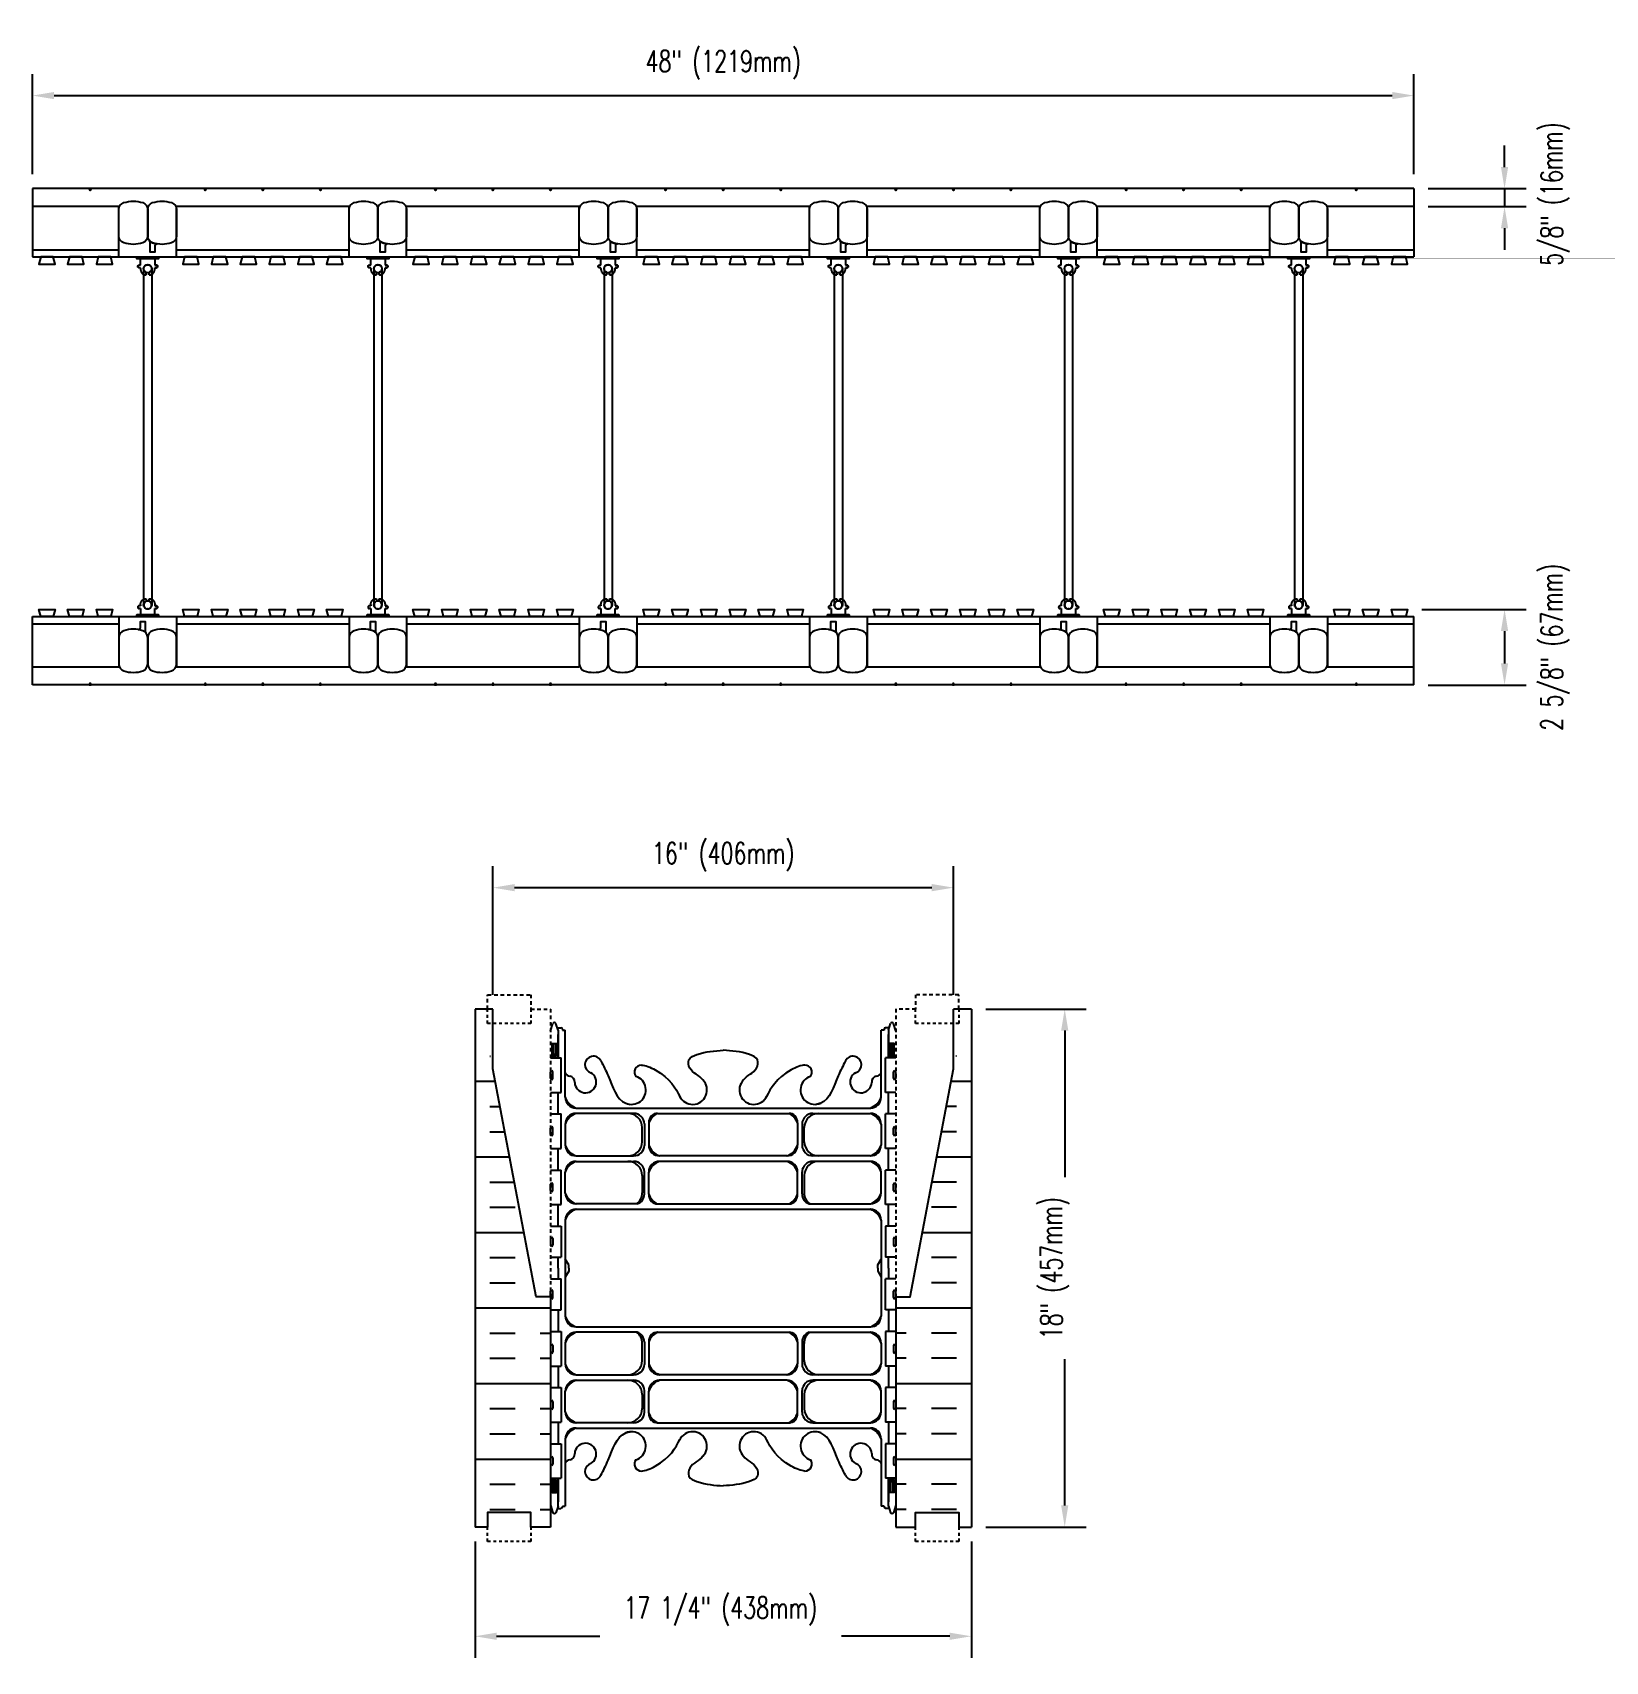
# Model space of a CAD drawing. Header units: inches. Extents: x 429.2 to 483.8, y 216 to 272.6.
import ezdxf

# ---------------------------------------------------------------- set-up
doc = ezdxf.new("R2010")
doc.units = ezdxf.units.IN
doc.header["$MEASUREMENT"] = 0
doc.linetypes.add('DASHED2', pattern=[0.375, 0.25, -0.125])
doc.linetypes.add('HIDDEN2', pattern=[0.1875, 0.125, -0.0625])
for name, color, linetype in [('HATCH', 12, 'Continuous'), ('Hidden2', 12, 'HIDDEN2'), ('line25', 2, 'Continuous'), ('LINE50', 5, 'Continuous'), ('LINE9', 9, 'Continuous'), ('TEXT', 4, 'Continuous'), ('Web_Edge', 9, 'Continuous')]:
    doc.layers.add(name, color=color, linetype=linetype)
doc.styles.add('DIM', font='romans.shx', dxfattribs={"width": 0.7})
doc.dimstyles.new('ext_8', dxfattribs={"dimscale": 8, "dimtxt": 0.09375, "dimasz": 0.09375, "dimexe": 0.09375, "dimexo": 0.0625, "dimgap": 0.0625, "dimtad": 1, "dimdec": 3, "dimzin": 3, "dimdsep": 46, "dimlunit": 4, "dimtxsty": 'DIM', "dimcen": 0.09, "dimdle": 0.09375, "dimclrt": 4, "dimadec": 0, "dimazin": 0, "dimtfac": 1, "dimtdec": 3, "dimtmove": 2, "dimatfit": 3, "dimfxl": 0, "dimfrac": 2, "dimtolj": 1, "dimtzin": 0, "dimarcsym": 0})

msp = doc.modelspace()

# ---------------------------------------------------------------- blocks, each defined once
blk = doc.blocks.new('*D29')
at = {"layer": 'Defpoints', "color": 0}
for p in [(477.156, 270.435), (429.156, 267.203), (477.156, 267.203)]:
    blk.add_point(p, dxfattribs=at)
at = {"layer": 'TEXT', "color": 0, "lineweight": -2}
for p, q in [((429.156, 267.703), (429.156, 271.185)), ((477.156, 267.703), (477.156, 271.185)), ((429.906, 270.435), (476.406, 270.435))]:
    blk.add_line(p, q, dxfattribs=at)
at = {"layer": 'TEXT', "color": 0}
for points in [[(429.906, 270.56), (429.906, 270.31), (429.156, 270.435)], [(476.406, 270.56), (476.406, 270.31), (477.156, 270.435)]]:
    blk.add_solid(points, dxfattribs=at)
at = {"layer": 'TEXT', "color": 4, "insert": (453.156, 271.506), "char_height": 0.75, "attachment_point": 5, "style": 'DIM'}
blk.add_mtext('\\A1;48" (1219mm)', dxfattribs=at)
blk = doc.blocks.new('*D30')
at = {"layer": 'Defpoints', "color": 0}
for p in [(477.156, 267.203), (477.156, 266.578), (480.309, 266.578)]:
    blk.add_point(p, dxfattribs=at)
at = {"layer": 'TEXT', "color": 0, "lineweight": -2}
for p, q in [((480.309, 267.953), (480.309, 268.703)), ((477.656, 267.203), (481.059, 267.203)), ((480.309, 267.203), (480.309, 266.578)), ((477.656, 266.578), (481.059, 266.578)), ((480.309, 265.828), (480.309, 265.078))]:
    blk.add_line(p, q, dxfattribs=at)
at = {"layer": 'TEXT', "color": 0}
for points in [[(480.184, 267.953), (480.434, 267.953), (480.309, 267.203)], [(480.184, 265.828), (480.434, 265.828), (480.309, 266.578)]]:
    blk.add_solid(points, dxfattribs=at)
at = {"layer": 'TEXT', "color": 4, "insert": (482.07, 267.016), "char_height": 0.75, "attachment_point": 5, "rotation": 90, "style": 'DIM'}
blk.add_mtext('\\A1;5/8" (16mm)', dxfattribs=at)
blk = doc.blocks.new('*D31')
at = {"layer": 'Defpoints', "color": 0}
for p in [(476.937, 252.578), (477.156, 249.953), (480.309, 249.953)]:
    blk.add_point(p, dxfattribs=at)
at = {"layer": 'TEXT', "color": 0, "lineweight": -2}
for p, q in [((477.437, 252.578), (481.059, 252.578)), ((480.309, 251.828), (480.309, 250.703)), ((477.656, 249.953), (481.059, 249.953))]:
    blk.add_line(p, q, dxfattribs=at)
at = {"layer": 'TEXT', "color": 0}
for points in [[(480.184, 251.828), (480.434, 251.828), (480.309, 252.578)], [(480.184, 250.703), (480.434, 250.703), (480.309, 249.953)]]:
    blk.add_solid(points, dxfattribs=at)
at = {"layer": 'TEXT', "color": 4, "insert": (482.07, 251.266), "char_height": 0.75, "attachment_point": 5, "rotation": 90, "style": 'DIM'}
blk.add_mtext('\\A1;2 5/8" (67mm)', dxfattribs=at)
blk = doc.blocks.new('*D32')
at = {"layer": 'Defpoints', "color": 0}
for p in [(461.781, 238.692), (461.781, 220.692), (465.024, 220.692)]:
    blk.add_point(p, dxfattribs=at)
at = {"layer": 'TEXT', "color": 0, "lineweight": -2}
for p, q in [((462.281, 238.692), (465.774, 238.692)), ((465.024, 237.942), (465.024, 232.854)), ((465.024, 221.442), (465.024, 226.529)), ((462.281, 220.692), (465.774, 220.692))]:
    blk.add_line(p, q, dxfattribs=at)
at = {"layer": 'TEXT', "color": 0}
for points in [[(464.899, 237.942), (465.149, 237.942), (465.024, 238.692)], [(464.899, 221.442), (465.149, 221.442), (465.024, 220.692)]]:
    blk.add_solid(points, dxfattribs=at)
at = {"layer": 'TEXT', "color": 4, "insert": (464.684, 229.692), "char_height": 0.75, "attachment_point": 5, "rotation": 90, "style": 'DIM'}
blk.add_mtext('\\A1;18" (457mm)', dxfattribs=at)
blk = doc.blocks.new('*D33')
at = {"layer": 'Defpoints', "color": 0}
for p in [(461.156, 242.911), (445.156, 238.692), (461.156, 238.692)]:
    blk.add_point(p, dxfattribs=at)
at = {"layer": 'TEXT', "color": 0, "lineweight": -2}
for p, q in [((445.156, 239.192), (445.156, 243.661)), ((461.156, 239.192), (461.156, 243.661)), ((445.906, 242.911), (460.406, 242.911))]:
    blk.add_line(p, q, dxfattribs=at)
at = {"layer": 'TEXT', "color": 0}
for points in [[(445.906, 243.036), (445.906, 242.786), (445.156, 242.911)], [(460.406, 243.036), (460.406, 242.786), (461.156, 242.911)]]:
    blk.add_solid(points, dxfattribs=at)
at = {"layer": 'TEXT', "color": 4, "insert": (453.156, 243.983), "char_height": 0.75, "attachment_point": 5, "style": 'DIM'}
blk.add_mtext('\\A1;16" (406mm)', dxfattribs=at)
blk = doc.blocks.new('*D34')
at = {"layer": 'Defpoints', "color": 0}
for p in [(444.531, 220.692), (461.781, 220.692), (461.781, 216.896)]:
    blk.add_point(p, dxfattribs=at)
at = {"layer": 'TEXT', "color": 0, "lineweight": -2}
for p, q in [((444.531, 220.192), (444.531, 216.146)), ((461.781, 220.192), (461.781, 216.146)), ((445.281, 216.896), (448.865, 216.896)), ((461.031, 216.896), (457.265, 216.896))]:
    blk.add_line(p, q, dxfattribs=at)
at = {"layer": 'TEXT', "color": 0}
for points in [[(445.281, 217.021), (445.281, 216.771), (444.531, 216.896)], [(461.031, 217.021), (461.031, 216.771), (461.781, 216.896)]]:
    blk.add_solid(points, dxfattribs=at)
at = {"layer": 'TEXT', "color": 4, "insert": (453.065, 217.767), "char_height": 0.75, "attachment_point": 5, "style": 'DIM'}
blk.add_mtext('\\A1;17 1/4" (438mm)', dxfattribs=at)
blk = doc.blocks.new('WEB_12_CENTRE_TOP')
for p, q in [((11.688, 0.141), (0, 0.141)), ((11.688, -0.141), (0, -0.141))]:
    blk.add_line(p, q)
for centre in [(0, 0), (11.688, 0)]:
    blk.add_circle(centre, 0.141)
blk = doc.blocks.new('Connector')
blk.add_point((0.271, 0))
at = {"layer": 'LINE9'}
for p, q in [((0, 0.375), (0, -0.375)), ((0.062, -0.375), (0.062, 0.375)), ((0.281, 0.25), (0.062, 0.25))]:
    blk.add_line(p, q, dxfattribs=at)
for points, weights in [([(0.007, 0.375), (0.004, 0.375), (0, 0.375)], [1, 0.972587069138, 0.950305488115]), ([(0.327, 0.343), (0.308, 0.343), (0.281, 0.317), (0.281, 0.297)], [1, 0.85355339, 0.85355339, 1]), ([(0.328, 0.343), (0.327, 0.343), (0.327, 0.343)], [1, 0.70710678, 1]), ([(0.375, 0.297), (0.375, 0.317), (0.348, 0.343), (0.329, 0.343)], [1, 0.85355339, 0.85355339, 1]), ([(0.406, 0.25), (0.546, 0.25), (0.619, 0.131)], [0.958404415409, 0.794674173519, 0.864651571113]), ([(0.619, 0.052), (0.612, 0.049), (0.604, 0.049)], [0.83615024178, 0.892081430621, 1]), ([(0, -0.375), (0.004, -0.375), (0.007, -0.375)], [0.950305488115, 0.972587069138, 1]), ([(0.281, -0.297), (0.281, -0.317), (0.308, -0.343), (0.327, -0.343)], [1, 0.85355339, 0.85355339, 1]), ([(0.327, -0.343), (0.281, -0.343), (0.281, -0.297)], [1, 0.70710678, 1]), ([(0.329, -0.343), (0.348, -0.343), (0.375, -0.317), (0.375, -0.297)], [1, 0.85355339, 0.85355339, 1]), ([(0.375, -0.297), (0.375, -0.343), (0.329, -0.343)], [1, 0.70710678, 1]), ([(0.619, -0.131), (0.546, -0.25), (0.406, -0.25)], [0.864651574428, 0.794674169686, 0.958404415195]), ([(0.604, -0.049), (0.612, -0.049), (0.619, -0.052)], [1, 0.89208144177, 0.836150253337])]:
    blk.add_rational_spline(points, weights, degree=2, dxfattribs=at)
for points, degree in [([(0, 0.375), (0.002, 0.375), (0.005, 0.375), (0.007, 0.375)], 3), ([(0.007, 0.375), (0.021, 0.375), (0.051, 0.375), (0.062, 0.375), (0.062, 0.375)], 3), ([(0.281, 0.25), (0.281, 0.297)], 1), ([(0.327, 0.343), (0.327, 0.343), (0.328, 0.343), (0.328, 0.343)], 3), ([(0.328, 0.343), (0.329, 0.343), (0.329, 0.343), (0.329, 0.343)], 3), ([(0.375, 0.25), (0.375, 0.297)], 1), ([(0.406, 0.25), (0.375, 0.25)], 1), ([(0.406, 0.25), (0.406, 0.25)], 1), ([(0.406, 0.25), (0.406, 0.25)], 1), ([(0.406, 0.25), (0.406, 0.25)], 1), ([(0.406, 0.25), (0.406, 0.25)], 1), ([(0.406, 0.25), (0.406, 0.25)], 1), ([(0.406, 0.25), (0.406, 0.25)], 1), ([(0.406, 0.25), (0.406, 0.25)], 1), ([(0.406, 0.25), (0.406, 0.25)], 1), ([(0.406, 0.25), (0.406, 0.25)], 1), ([(0.406, 0.25), (0.406, 0.25)], 1), ([(0.406, 0.25), (0.406, 0.25)], 1), ([(0.406, 0.25), (0.406, 0.25)], 1), ([(0.406, 0.25), (0.406, 0.25)], 1), ([(0.406, 0.25), (0.406, 0.25)], 1), ([(0.406, 0.25), (0.406, 0.25)], 1), ([(0.406, 0.25), (0.406, 0.25)], 1), ([(0.406, 0.25), (0.406, 0.25)], 1), ([(0.406, 0.25), (0.406, 0.25)], 1), ([(0.406, 0.25), (0.406, 0.25)], 1), ([(0.406, 0.25), (0.406, 0.25)], 1), ([(0.406, 0.25), (0.406, 0.25)], 1), ([(0.406, 0.25), (0.406, 0.25)], 1), ([(0.406, 0.25), (0.406, 0.25)], 1), ([(0.406, 0.25), (0.406, 0.25)], 1), ([(0.604, 0.049), (0.532, 0.049)], 1), ([(0.532, 0.049), (0.532, 0.049)], 1), ([(0.532, 0.049), (0.532, 0.049)], 1), ([(0.532, 0.049), (0.532, 0.049)], 1), ([(0.532, 0.049), (0.532, 0.049)], 1), ([(0.532, 0.049), (0.532, 0.049)], 1), ([(0.532, 0.049), (0.532, 0.049)], 1), ([(0.532, 0.049), (0.532, 0.049)], 1), ([(0.532, 0.049), (0.532, 0.049)], 1), ([(0.532, 0.049), (0.532, 0.049)], 1), ([(0.532, 0.049), (0.532, 0.049)], 1), ([(0.604, 0.049), (0.609, 0.049), (0.614, 0.05), (0.619, 0.052)], 3), ([(0.604, 0.049), (0.604, 0.049)], 1), ([(0.604, 0.049), (0.604, 0.049)], 1), ([(0.604, 0.049), (0.604, 0.049)], 1), ([(0.604, 0.049), (0.604, 0.049)], 1), ([(0.619, 0.131), (0.619, 0.052)], 1), ([(0.619, 0.131), (0.619, 0.131)], 1), ([(0.619, 0.131), (0.619, 0.131)], 1), ([(0.619, 0.131), (0.619, 0.131)], 1), ([(0.619, 0.131), (0.619, 0.131)], 1), ([(0.007, -0.375), (0.005, -0.375), (0.002, -0.375), (0, -0.375)], 3), ([(0.062, -0.375), (0.062, -0.375), (0.051, -0.375), (0.021, -0.375), (0.007, -0.375)], 3), ([(0.062, -0.25), (0.281, -0.25)], 1), ([(0.281, -0.297), (0.281, -0.25)], 1), ([(0.281, -0.25), (0.281, -0.297)], 1), ([(0.328, -0.343), (0.328, -0.343), (0.327, -0.343), (0.327, -0.343)], 3), ([(0.329, -0.343), (0.329, -0.343), (0.329, -0.343), (0.328, -0.343)], 3), ([(0.375, -0.25), (0.375, -0.297)], 1), ([(0.375, -0.297), (0.375, -0.25)], 1), ([(0.406, -0.25), (0.375, -0.25)], 1), ([(0.406, -0.25), (0.406, -0.25)], 1), ([(0.406, -0.25), (0.406, -0.25)], 1), ([(0.406, -0.25), (0.406, -0.25)], 1), ([(0.406, -0.25), (0.406, -0.25)], 1), ([(0.406, -0.25), (0.406, -0.25)], 1), ([(0.406, -0.25), (0.406, -0.25)], 1), ([(0.406, -0.25), (0.406, -0.25)], 1), ([(0.406, -0.25), (0.406, -0.25)], 1), ([(0.406, -0.25), (0.406, -0.25)], 1), ([(0.406, -0.25), (0.406, -0.25)], 1), ([(0.406, -0.25), (0.406, -0.25)], 1), ([(0.532, -0.049), (0.604, -0.049)], 1), ([(0.604, -0.049), (0.58, -0.049), (0.556, -0.049), (0.532, -0.049)], 3), ([(0.532, -0.049), (0.532, -0.049)], 1), ([(0.532, -0.049), (0.532, -0.049)], 1), ([(0.532, -0.049), (0.532, -0.049)], 1), ([(0.532, -0.049), (0.532, -0.049)], 1), ([(0.619, -0.052), (0.614, -0.05), (0.609, -0.049), (0.604, -0.049)], 3), ([(0.604, -0.049), (0.604, -0.049)], 1), ([(0.604, -0.049), (0.604, -0.049)], 1), ([(0.604, -0.049), (0.604, -0.049)], 1), ([(0.604, -0.049), (0.604, -0.049)], 1), ([(0.604, -0.049), (0.604, -0.049)], 1), ([(0.604, -0.049), (0.604, -0.049)], 1), ([(0.604, -0.049), (0.604, -0.049)], 1), ([(0.604, -0.049), (0.604, -0.049)], 1), ([(0.619, -0.052), (0.619, -0.131)], 1), ([(0.619, -0.131), (0.619, -0.131)], 1), ([(0.619, -0.131), (0.619, -0.131)], 1), ([(0.619, -0.131), (0.619, -0.131)], 1), ([(0.619, -0.131), (0.619, -0.131)], 1)]:
    blk.add_open_spline(points, degree=degree, dxfattribs=at)
for points, weights, knots in [([(0.062, 0.375), (0.062, 0.375), (0.046, 0.375), (0.03, 0.375), (0.007, 0.375)], [0.868718858569, 0.861102746415, 1, 0.861102734288, 0.868718859898], [0, 0, 0, 0.5, 0.5, 1, 1, 1]), ([(0.532, 0.049), (0.472, 0.203), (0.333, 0.113), (0.157, 0), (0.333, -0.113), (0.472, -0.203), (0.532, -0.049)], [0.899508922286, 0.599718215298, 1, 0.54226024, 1, 0.599718224335, 0.899508908749], [0, 0, 0, 0.318112, 0.318112, 0.681888, 0.681888, 1, 1, 1]), ([(0.007, -0.375), (0.03, -0.375), (0.046, -0.375), (0.062, -0.375), (0.062, -0.375)], [0.868718859319, 0.861102739573, 1, 0.861102742958, 0.868718858948], [0, 0, 0, 0.5, 0.5, 1, 1, 1])]:
    blk.add_rational_spline(points, weights, degree=2, knots=knots, dxfattribs=at)

# ---------------------------------------------------------------- dimensions: what is measured, and where the dimension line sits
at = {"layer": 'TEXT'}
for base, p1, p2, text, picture, middle in [((477.156, 270.435), (429.156, 267.2035), (477.156, 267.2035), '48" (1219mm)', '*D29', (453.156, 271.5065)), ((461.156, 242.9115), (445.156, 238.6919), (461.156, 238.6919), '16" (406mm)', '*D33', (453.156, 243.9829))]:
    dim = msp.add_linear_dim(base=base, p1=p1, p2=p2, text=text, dimstyle='ext_8', dxfattribs=at)
    dim.commit()
    dim.dimension.update_dxf_attribs({"geometry": picture, "text_midpoint": middle})
for base, p1, p2, text, picture, middle in [((480.3089, 266.5785), (477.156, 267.2035), (477.156, 266.5785), '5/8" (16mm)', '*D30', (482.0697, 267.016)), ((480.3089, 249.9535), (476.9372, 252.5785), (477.156, 249.9535), '2 5/8" (67mm)', '*D31', (482.0697, 251.266)), ((465.0242, 220.6919), (461.781, 238.6919), (461.781, 220.6919), '18" (457mm)', '*D32', (464.6844, 229.6919))]:
    dim = msp.add_linear_dim(base=base, p1=p1, p2=p2, angle=90, text=text, dimstyle='ext_8', dxfattribs=at)
    dim.commit()
    dim.dimension.update_dxf_attribs({"geometry": picture, "text_midpoint": middle, "dimtype": 160})
dim = msp.add_linear_dim(base=(461.781, 216.8963), p1=(444.531, 220.6919), p2=(461.781, 220.6919), text='17 1/4" (438mm)', dimstyle='ext_8', dxfattribs=at)
dim.commit()
dim.dimension.update_dxf_attribs({"geometry": '*D34', "text_midpoint": (453.0651, 217.7669), "dimtype": 160})

# ---------------------------------------------------------------- hatches: boundary and pattern name
at = {"layer": 'HATCH'}
h = msp.add_hatch(dxfattribs=at)
h.set_pattern_fill('INSUL', color=256, scale=7, style=0)
h.set_pattern_definition([(0, (-2482.701, -231.0708), (0, 2.625), []), (0, (-2482.701, -230.1958), (0, 2.625), [0.875, -0.875]), (0, (-2482.701, -229.3208), (0, 2.625), [0.875, -0.875])])
edge = h.paths.add_edge_path()
edge.add_line((447.156, 228.6919), (446.656, 228.6919))
edge.add_line((446.656, 228.6919), (444.906, 237.9419))
edge.add_line((444.906, 237.9419), (444.906, 238.6919))
edge.add_line((444.906, 238.6919), (444.531, 238.6919))
edge.add_line((444.531, 238.6919), (444.531, 220.6919))
edge.add_line((444.531, 220.6919), (444.9685, 220.6919))
edge.add_line((444.9685, 220.6919), (444.9685, 221.1919))
edge.add_line((444.9685, 221.1919), (446.4685, 221.1919))
edge.add_line((446.4685, 221.1919), (446.4685, 220.6919))
edge.add_line((446.4685, 220.6919), (446.906, 220.6919))
edge.add_line((447.156, 228.6919), (447.156, 220.6919))
h = msp.add_hatch(dxfattribs=at)
h.set_pattern_fill('INSUL', color=256, scale=7, style=0)
h.set_pattern_definition([(180, (3389.013, -231.0708), (0, 2.625), []), (180, (3389.013, -230.1958), (0, 2.625), [0.875, -0.875]), (180, (3389.013, -229.3208), (0, 2.625), [0.875, -0.875])])
edge = h.paths.add_edge_path()
edge.add_line((459.156, 228.6919), (459.656, 228.6919))
edge.add_line((459.656, 228.6919), (461.406, 237.9419))
edge.add_line((461.406, 237.9419), (461.406, 238.6919))
edge.add_line((461.406, 238.6919), (461.781, 238.6919))
edge.add_line((461.781, 238.6919), (461.781, 220.6919))
edge.add_line((461.781, 220.6919), (461.3435, 220.6919))
edge.add_line((461.3435, 220.6919), (461.3435, 221.1919))
edge.add_line((461.3435, 221.1919), (459.8435, 221.1919))
edge.add_line((459.8435, 221.1919), (459.8435, 220.6919))
edge.add_line((459.8435, 220.6919), (459.406, 220.6919))
edge.add_line((459.156, 228.6919), (459.156, 220.6919))

# ---------------------------------------------------------------- linework, layer by layer
at = {"layer": 'Hidden2'}
for points in [[(444.906, 238.6919), (444.9685, 238.6919), (444.9685, 239.1919), (446.4685, 239.1919), (446.4685, 238.6919), (447.156, 238.6919), (447.156, 228.6919)], [(461.406, 238.6919), (461.3435, 238.6919), (461.3435, 239.1919), (459.8435, 239.1919), (459.8435, 238.6919), (459.156, 238.6919), (459.156, 228.6919)]]:
    msp.add_lwpolyline(points, dxfattribs=at)
at = {"layer": 'line25'}
for p, q in [((432.156, 266.5785), (429.156, 266.5785)), ((440.156, 266.5785), (434.156, 266.5785)), ((448.1559, 266.5785), (442.156, 266.5785)), ((456.156, 266.5785), (450.1559, 266.5785)), ((464.156, 266.5785), (458.156, 266.5785)), ((472.156, 266.5785), (466.156, 266.5785)), ((477.156, 266.5785), (474.156, 266.5785)), ((429.156, 264.8285), (477.156, 264.8285)), ((429.156, 252.3285), (477.156, 252.3285)), ((432.156, 250.5785), (429.156, 250.5785)), ((440.156, 250.5785), (434.156, 250.5785)), ((448.1559, 250.5785), (442.156, 250.5785)), ((456.156, 250.5785), (450.1559, 250.5785)), ((464.156, 250.5785), (458.156, 250.5785)), ((472.156, 250.5785), (466.156, 250.5785)), ((477.156, 250.5785), (474.156, 250.5785)), ((447.156, 236.9969), (447.521, 236.9969)), ((447.521, 235.7969), (447.521, 236.9969)), ((459.156, 236.9969), (458.7911, 236.9969)), ((458.7911, 235.7969), (458.7911, 236.9969)), ((447.156, 236.2869), (447.156, 236.5069)), ((447.156, 236.4519), (447.156, 236.4519)), ((447.156, 236.3419), (447.156, 236.3419)), ((447.196, 236.5469), (447.196, 236.5469)), ((447.196, 236.2469), (447.196, 236.2469)), ((447.236, 236.2869), (447.236, 236.5069)), ((459.076, 236.2869), (459.076, 236.5069)), ((459.116, 236.5469), (459.116, 236.5469)), ((459.116, 236.2469), (459.116, 236.2469)), ((459.156, 236.2869), (459.156, 236.5069)), ((459.156, 236.4519), (459.156, 236.4519)), ((459.156, 236.3419), (459.156, 236.3419)), ((447.156, 235.7969), (447.521, 235.7969)), ((459.156, 235.7969), (458.7911, 235.7969)), ((447.156, 235.0469), (447.521, 235.0469)), ((447.521, 233.8469), (447.521, 235.0469)), ((459.156, 235.0469), (458.7911, 235.0469)), ((458.7911, 233.8469), (458.7911, 235.0469)), ((447.156, 234.3369), (447.156, 234.5569)), ((447.156, 234.5019), (447.156, 234.5019)), ((447.156, 234.3919), (447.156, 234.3919)), ((447.196, 234.5969), (447.196, 234.5969)), ((447.236, 234.3369), (447.236, 234.5569)), ((459.076, 234.3369), (459.076, 234.5569)), ((459.116, 234.5969), (459.116, 234.5969)), ((459.156, 234.3369), (459.156, 234.5569)), ((459.156, 234.5019), (459.156, 234.5019)), ((459.156, 234.3919), (459.156, 234.3919)), ((447.156, 233.8469), (447.521, 233.8469)), ((447.196, 234.2969), (447.196, 234.2969)), ((459.156, 233.8469), (458.7911, 233.8469)), ((459.116, 234.2969), (459.116, 234.2969)), ((447.156, 233.0969), (447.521, 233.0969)), ((447.196, 232.6469), (447.196, 232.6469)), ((447.521, 231.8969), (447.521, 233.0969)), ((459.156, 233.0969), (458.7911, 233.0969)), ((458.7911, 231.8969), (458.7911, 233.0969)), ((459.116, 232.6469), (459.116, 232.6469)), ((447.156, 232.3869), (447.156, 232.6069)), ((447.156, 232.5519), (447.156, 232.5519)), ((447.156, 232.4419), (447.156, 232.4419)), ((447.196, 232.3469), (447.196, 232.3469)), ((447.236, 232.3869), (447.236, 232.6069)), ((459.076, 232.3869), (459.076, 232.6069)), ((459.116, 232.3469), (459.116, 232.3469)), ((459.156, 232.3869), (459.156, 232.6069)), ((459.156, 232.5519), (459.156, 232.5519)), ((459.156, 232.4419), (459.156, 232.4419)), ((447.156, 231.8969), (447.521, 231.8969)), ((459.156, 231.8969), (458.7911, 231.8969)), ((447.156, 231.1469), (447.521, 231.1469)), ((447.521, 231.1469), (447.521, 230.0669)), ((459.156, 231.1469), (458.7911, 231.1469)), ((458.7911, 231.1469), (458.7911, 230.0669)), ((447.156, 230.7169), (447.156, 230.4969)), ((447.156, 230.6619), (447.156, 230.6619)), ((447.156, 230.5519), (447.156, 230.5519)), ((447.196, 230.7569), (447.196, 230.7569)), ((447.196, 230.4569), (447.196, 230.4569)), ((447.236, 230.7169), (447.236, 230.4969)), ((459.076, 230.7169), (459.076, 230.4969)), ((459.116, 230.7569), (459.116, 230.7569)), ((459.116, 230.4569), (459.116, 230.4569)), ((459.156, 230.7169), (459.156, 230.4969)), ((459.156, 230.6619), (459.156, 230.6619)), ((459.156, 230.5519), (459.156, 230.5519)), ((447.156, 230.0669), (447.521, 230.0669)), ((459.156, 230.0669), (458.7911, 230.0669)), ((447.156, 229.3169), (447.521, 229.3169)), ((447.521, 228.2369), (447.521, 229.3169)), ((459.156, 229.3169), (458.7911, 229.3169)), ((458.7911, 228.2369), (458.7911, 229.3169)), ((447.156, 228.6669), (447.156, 228.8869)), ((447.156, 228.8319), (447.156, 228.8319)), ((447.156, 228.7219), (447.156, 228.7219)), ((447.156, 228.6919), (447.156, 220.6919)), ((447.196, 228.9269), (447.196, 228.9269)), ((447.236, 228.6669), (447.236, 228.8869)), ((459.076, 228.6669), (459.076, 228.8869)), ((459.116, 228.9269), (459.116, 228.9269)), ((459.156, 228.6669), (459.156, 228.8869)), ((459.156, 228.8319), (459.156, 228.8319)), ((459.156, 228.7219), (459.156, 228.7219)), ((459.156, 228.6919), (459.156, 220.6919)), ((447.156, 228.2369), (447.521, 228.2369)), ((447.196, 228.6269), (447.196, 228.6269)), ((459.156, 228.2369), (458.7911, 228.2369)), ((459.116, 228.6269), (459.116, 228.6269)), ((447.156, 227.4869), (447.521, 227.4869)), ((447.156, 226.9969), (447.156, 226.7769)), ((447.196, 227.0369), (447.196, 227.0369)), ((447.236, 226.9969), (447.236, 226.7769)), ((447.521, 227.4869), (447.521, 226.2869)), ((459.156, 227.4869), (458.7911, 227.4869)), ((458.7911, 227.4869), (458.7911, 226.2869)), ((459.076, 226.9969), (459.076, 226.7769)), ((459.116, 227.0369), (459.116, 227.0369)), ((459.156, 226.9969), (459.156, 226.7769)), ((447.156, 226.9419), (447.156, 226.9419)), ((447.156, 226.8319), (447.156, 226.8319)), ((447.196, 226.7369), (447.196, 226.7369)), ((459.116, 226.7369), (459.116, 226.7369)), ((459.156, 226.9419), (459.156, 226.9419)), ((459.156, 226.8319), (459.156, 226.8319)), ((447.156, 226.2869), (447.521, 226.2869)), ((459.156, 226.2869), (458.7911, 226.2869)), ((447.156, 225.5369), (447.521, 225.5369)), ((447.521, 225.5369), (447.521, 224.3369)), ((459.156, 225.5369), (458.7911, 225.5369)), ((458.7911, 225.5369), (458.7911, 224.3369)), ((447.156, 225.0469), (447.156, 224.8269)), ((447.156, 224.9919), (447.156, 224.9919)), ((447.156, 224.8819), (447.156, 224.8819)), ((447.196, 224.7869), (447.196, 224.7869)), ((447.236, 225.0469), (447.236, 224.8269)), ((459.076, 225.0469), (459.076, 224.8269)), ((459.116, 224.7869), (459.116, 224.7869)), ((459.156, 225.0469), (459.156, 224.8269)), ((459.156, 224.9919), (459.156, 224.9919)), ((459.156, 224.8819), (459.156, 224.8819)), ((447.156, 224.3369), (447.521, 224.3369)), ((459.156, 224.3369), (458.7911, 224.3369)), ((447.156, 223.5869), (447.521, 223.5869)), ((447.521, 223.5869), (447.521, 222.3869)), ((459.156, 223.5869), (458.7911, 223.5869)), ((458.7911, 223.5869), (458.7911, 222.3869)), ((447.156, 223.0969), (447.156, 222.8769)), ((447.156, 223.0419), (447.156, 223.0419)), ((447.196, 223.1369), (447.196, 223.1369)), ((447.236, 223.0969), (447.236, 222.8769)), ((459.076, 223.0969), (459.076, 222.8769)), ((459.116, 223.1369), (459.116, 223.1369)), ((459.156, 223.0969), (459.156, 222.8769)), ((459.156, 223.0419), (459.156, 223.0419)), ((447.156, 222.9319), (447.156, 222.9319)), ((447.196, 222.8369), (447.196, 222.8369)), ((459.116, 222.8369), (459.116, 222.8369)), ((459.156, 222.9319), (459.156, 222.9319)), ((447.156, 222.3869), (447.521, 222.3869)), ((459.156, 222.3869), (458.7911, 222.3869))]:
    msp.add_line(p, q, dxfattribs=at)
for points in [[(429.4372, 264.8285), (429.3748, 264.5785), (429.9372, 264.5785), (429.8748, 264.8285)], [(430.4372, 264.8285), (430.3748, 264.5785), (430.9372, 264.5785), (430.8748, 264.8285)], [(431.4372, 264.8285), (431.3748, 264.5785), (431.9372, 264.5785), (431.8748, 264.8285)], [(434.4372, 264.8285), (434.3748, 264.5785), (434.9372, 264.5785), (434.8748, 264.8285)], [(435.4372, 264.8285), (435.3748, 264.5785), (435.9372, 264.5785), (435.8748, 264.8285)], [(436.4372, 264.8285), (436.3748, 264.5785), (436.9372, 264.5785), (436.8748, 264.8285)], [(437.4372, 264.8285), (437.3748, 264.5785), (437.9372, 264.5785), (437.8748, 264.8285)], [(438.4372, 264.8285), (438.3748, 264.5785), (438.9372, 264.5785), (438.8748, 264.8285)], [(439.4372, 264.8285), (439.3748, 264.5785), (439.9372, 264.5785), (439.8748, 264.8285)], [(442.4372, 264.8285), (442.3748, 264.5785), (442.9372, 264.5785), (442.8748, 264.8285)], [(443.4372, 264.8285), (443.3748, 264.5785), (443.9372, 264.5785), (443.8748, 264.8285)], [(444.4372, 264.8285), (444.3748, 264.5785), (444.9372, 264.5785), (444.8748, 264.8285)], [(445.4372, 264.8285), (445.3748, 264.5785), (445.9372, 264.5785), (445.8748, 264.8285)], [(446.4372, 264.8285), (446.3748, 264.5785), (446.9372, 264.5785), (446.8748, 264.8285)], [(447.4372, 264.8285), (447.3748, 264.5785), (447.9372, 264.5785), (447.8748, 264.8285)], [(450.4372, 264.8285), (450.3748, 264.5785), (450.9372, 264.5785), (450.8748, 264.8285)], [(451.4372, 264.8285), (451.3748, 264.5785), (451.9372, 264.5785), (451.8748, 264.8285)], [(452.4372, 264.8285), (452.3748, 264.5785), (452.9372, 264.5785), (452.8748, 264.8285)], [(453.4372, 264.8285), (453.3748, 264.5785), (453.9372, 264.5785), (453.8748, 264.8285)], [(454.4372, 264.8285), (454.3748, 264.5785), (454.9372, 264.5785), (454.8748, 264.8285)], [(455.4372, 264.8285), (455.3748, 264.5785), (455.9372, 264.5785), (455.8748, 264.8285)], [(458.4372, 264.8285), (458.3748, 264.5785), (458.9372, 264.5785), (458.8748, 264.8285)], [(459.4372, 264.8285), (459.3748, 264.5785), (459.9372, 264.5785), (459.8748, 264.8285)], [(460.4372, 264.8285), (460.3748, 264.5785), (460.9372, 264.5785), (460.8748, 264.8285)], [(461.4372, 264.8285), (461.3748, 264.5785), (461.9372, 264.5785), (461.8748, 264.8285)], [(462.4372, 264.8285), (462.3748, 264.5785), (462.9372, 264.5785), (462.8748, 264.8285)], [(463.4372, 264.8285), (463.3748, 264.5785), (463.9372, 264.5785), (463.8748, 264.8285)], [(466.4372, 264.8285), (466.3748, 264.5785), (466.9372, 264.5785), (466.8748, 264.8285)], [(467.4372, 264.8285), (467.3748, 264.5785), (467.9372, 264.5785), (467.8748, 264.8285)], [(468.4372, 264.8285), (468.3748, 264.5785), (468.9372, 264.5785), (468.8748, 264.8285)], [(469.4372, 264.8285), (469.3748, 264.5785), (469.9372, 264.5785), (469.8748, 264.8285)], [(470.4372, 264.8285), (470.3748, 264.5785), (470.9372, 264.5785), (470.8748, 264.8285)], [(471.4372, 264.8285), (471.3748, 264.5785), (471.9372, 264.5785), (471.8748, 264.8285)], [(474.4372, 264.8285), (474.3748, 264.5785), (474.9372, 264.5785), (474.8748, 264.8285)], [(475.4372, 264.8285), (475.3748, 264.5785), (475.9372, 264.5785), (475.8748, 264.8285)], [(476.4372, 264.8285), (476.3748, 264.5785), (476.9372, 264.5785), (476.8748, 264.8285)], [(429.4372, 252.3285), (429.3748, 252.5785), (429.9372, 252.5785), (429.8748, 252.3285)], [(430.4372, 252.3285), (430.3748, 252.5785), (430.9372, 252.5785), (430.8748, 252.3285)], [(431.4372, 252.3285), (431.3748, 252.5785), (431.9372, 252.5785), (431.8748, 252.3285)], [(434.4372, 252.3285), (434.3748, 252.5785), (434.9372, 252.5785), (434.8748, 252.3285)], [(435.4372, 252.3285), (435.3748, 252.5785), (435.9372, 252.5785), (435.8748, 252.3285)], [(436.4372, 252.3285), (436.3748, 252.5785), (436.9372, 252.5785), (436.8748, 252.3285)], [(437.4372, 252.3285), (437.3748, 252.5785), (437.9372, 252.5785), (437.8748, 252.3285)], [(438.4372, 252.3285), (438.3748, 252.5785), (438.9372, 252.5785), (438.8748, 252.3285)], [(439.4372, 252.3285), (439.3748, 252.5785), (439.9372, 252.5785), (439.8748, 252.3285)], [(442.4372, 252.3285), (442.3748, 252.5785), (442.9372, 252.5785), (442.8748, 252.3285)], [(443.4372, 252.3285), (443.3748, 252.5785), (443.9372, 252.5785), (443.8748, 252.3285)], [(444.4372, 252.3285), (444.3748, 252.5785), (444.9372, 252.5785), (444.8748, 252.3285)], [(445.4372, 252.3285), (445.3748, 252.5785), (445.9372, 252.5785), (445.8748, 252.3285)], [(446.4372, 252.3285), (446.3748, 252.5785), (446.9372, 252.5785), (446.8748, 252.3285)], [(447.4372, 252.3285), (447.3748, 252.5785), (447.9372, 252.5785), (447.8748, 252.3285)], [(450.4372, 252.3285), (450.3748, 252.5785), (450.9372, 252.5785), (450.8748, 252.3285)], [(451.4372, 252.3285), (451.3748, 252.5785), (451.9372, 252.5785), (451.8748, 252.3285)], [(452.4372, 252.3285), (452.3748, 252.5785), (452.9372, 252.5785), (452.8748, 252.3285)], [(453.4372, 252.3285), (453.3748, 252.5785), (453.9372, 252.5785), (453.8748, 252.3285)], [(454.4372, 252.3285), (454.3748, 252.5785), (454.9372, 252.5785), (454.8748, 252.3285)], [(455.4372, 252.3285), (455.3748, 252.5785), (455.9372, 252.5785), (455.8748, 252.3285)], [(458.4372, 252.3285), (458.3748, 252.5785), (458.9372, 252.5785), (458.8748, 252.3285)], [(459.4372, 252.3285), (459.3748, 252.5785), (459.9372, 252.5785), (459.8748, 252.3285)], [(460.4372, 252.3285), (460.3748, 252.5785), (460.9372, 252.5785), (460.8748, 252.3285)], [(461.4372, 252.3285), (461.3748, 252.5785), (461.9372, 252.5785), (461.8748, 252.3285)], [(462.4372, 252.3285), (462.3748, 252.5785), (462.9372, 252.5785), (462.8748, 252.3285)], [(463.4372, 252.3285), (463.3748, 252.5785), (463.9372, 252.5785), (463.8748, 252.3285)], [(466.4372, 252.3285), (466.3748, 252.5785), (466.9372, 252.5785), (466.8748, 252.3285)], [(467.4372, 252.3285), (467.3748, 252.5785), (467.9372, 252.5785), (467.8748, 252.3285)], [(468.4372, 252.3285), (468.3748, 252.5785), (468.9372, 252.5785), (468.8748, 252.3285)], [(469.4372, 252.3285), (469.3748, 252.5785), (469.9372, 252.5785), (469.8748, 252.3285)], [(470.4372, 252.3285), (470.3748, 252.5785), (470.9372, 252.5785), (470.8748, 252.3285)], [(471.4372, 252.3285), (471.3748, 252.5785), (471.9372, 252.5785), (471.8748, 252.3285)], [(474.4372, 252.3285), (474.3748, 252.5785), (474.9372, 252.5785), (474.8748, 252.3285)], [(475.4372, 252.3285), (475.3748, 252.5785), (475.9372, 252.5785), (475.8748, 252.3285)], [(476.4372, 252.3285), (476.3748, 252.5785), (476.9372, 252.5785), (476.8748, 252.3285)]]:
    msp.add_lwpolyline(points, close=True, dxfattribs=at)
for centre, start, end in [((447.196, 236.5069), 90, 180), ((447.196, 236.2869), 180, 270), ((447.196, 236.5069), 360, 90), ((447.196, 236.2869), 270, 0), ((459.116, 236.5069), 90, 180), ((459.116, 236.2869), 180, 270), ((459.116, 236.5069), 0, 90), ((459.116, 236.2869), 270, 0), ((447.196, 234.5569), 90, 180), ((447.196, 234.3369), 180, 270), ((447.196, 234.5569), 360, 90), ((447.196, 234.3369), 270, 0), ((459.116, 234.5569), 90, 180), ((459.116, 234.3369), 180, 270), ((459.116, 234.5569), 0, 90), ((459.116, 234.3369), 270, 0), ((447.196, 232.6069), 90, 180), ((447.196, 232.6069), 360, 90), ((459.116, 232.6069), 90, 180), ((459.116, 232.6069), 0, 90), ((447.196, 232.3869), 180, 270), ((447.196, 232.3869), 270, 0), ((459.116, 232.3869), 180, 270), ((459.116, 232.3869), 270, 0), ((447.196, 230.7169), 90, 180), ((447.196, 230.4969), 180, 270), ((447.196, 230.7169), 0, 90), ((447.196, 230.4969), 270, 0), ((459.116, 230.7169), 90, 180), ((459.116, 230.4969), 180, 270), ((459.116, 230.7169), 360, 90), ((459.116, 230.4969), 270, 0), ((447.196, 228.8869), 90, 180), ((447.196, 228.8869), 360, 90), ((459.116, 228.8869), 90, 180), ((459.116, 228.8869), 0, 90), ((447.196, 228.6669), 180, 270), ((447.196, 228.6669), 270, 0), ((459.116, 228.6669), 180, 270), ((459.116, 228.6669), 270, 0), ((447.196, 226.9969), 90, 180), ((447.196, 226.9969), 0, 90), ((459.116, 226.9969), 90, 180), ((459.116, 226.9969), 360, 90), ((447.196, 226.7769), 180, 270), ((447.196, 226.7769), 270, 0), ((459.116, 226.7769), 180, 270), ((459.116, 226.7769), 270, 0), ((447.196, 225.0469), 90, 180), ((447.196, 224.8269), 180, 270), ((447.196, 225.0469), 0, 90), ((447.196, 224.8269), 270, 0), ((459.116, 225.0469), 90, 180), ((459.116, 224.8269), 180, 270), ((459.116, 225.0469), 360, 90), ((459.116, 224.8269), 270, 0), ((447.196, 223.0969), 90, 180), ((447.196, 223.0969), 0, 90), ((459.116, 223.0969), 90, 180), ((459.116, 223.0969), 360, 90), ((447.196, 222.8769), 180, 270), ((447.196, 222.8769), 270, 0), ((459.116, 222.8769), 180, 270), ((459.116, 222.8769), 270, 0)]:
    msp.add_arc(centre, 0.04, start, end, dxfattribs=at)
at = {"layer": 'LINE50'}
for p, q in [((477.156, 267.2035), (429.156, 267.2035)), ((429.156, 267.2035), (429.156, 264.8285)), ((477.156, 267.2035), (477.156, 264.8285)), ((429.156, 249.9535), (429.156, 252.3285)), ((477.156, 249.9535), (477.156, 252.3285)), ((477.156, 249.9535), (429.156, 249.9535)), ((444.531, 238.6919), (444.531, 238.6919)), ((444.531, 238.6919), (444.531, 220.6919)), ((445.156, 238.6919), (444.531, 238.6919)), ((461.781, 238.6919), (461.156, 238.6919)), ((461.781, 238.6919), (461.781, 238.6919)), ((461.781, 238.6919), (461.781, 238.6919)), ((461.781, 238.6919), (461.781, 220.6919))]:
    msp.add_line(p, q, dxfattribs=at)
for points in [[(447.156, 228.6919), (446.656, 228.6919), (445.156, 236.6205), (445.156, 238.6919)], [(459.156, 228.6919), (459.656, 228.6919), (461.156, 236.6205), (461.156, 238.6919)], [(447.156, 220.6919), (446.4685, 220.6919), (446.4685, 221.1919), (444.9685, 221.1919), (444.9685, 220.6919), (444.531, 220.6919)], [(459.156, 220.6919), (459.8435, 220.6919), (459.8435, 221.1919), (461.3435, 221.1919), (461.3435, 220.6919), (461.781, 220.6919)]]:
    msp.add_lwpolyline(points, dxfattribs=at)
at = {"layer": 'LINE9'}
for p, q in [((432.156, 264.8285), (432.156, 266.5785)), ((434.156, 264.8285), (434.156, 266.5785)), ((440.156, 264.8285), (440.156, 266.5785)), ((442.156, 264.8285), (442.156, 266.5785)), ((448.1559, 264.8285), (448.1559, 266.5785)), ((450.1559, 264.8285), (450.1559, 266.5785)), ((456.156, 264.8285), (456.156, 266.5785)), ((458.156, 264.8285), (458.156, 266.5785)), ((464.156, 264.8285), (464.156, 266.5785)), ((466.156, 264.8285), (466.156, 266.5785)), ((472.156, 264.8285), (472.156, 266.5785)), ((474.156, 264.8285), (474.156, 266.5785)), ((429.156, 265.0785), (432.156, 265.0785)), ((434.156, 265.0785), (440.156, 265.0785)), ((442.156, 265.0785), (448.1559, 265.0785)), ((450.1559, 265.0785), (456.156, 265.0785)), ((458.156, 265.0785), (464.156, 265.0785)), ((466.156, 265.0785), (472.156, 265.0785)), ((474.156, 265.0785), (477.156, 265.0785)), ((429.156, 252.0785), (432.156, 252.0785)), ((432.156, 252.3285), (432.156, 250.5785)), ((434.156, 252.3285), (434.156, 250.5785)), ((434.156, 252.0785), (440.156, 252.0785)), ((440.156, 252.3285), (440.156, 250.5785)), ((442.156, 252.3285), (442.156, 250.5785)), ((442.156, 252.0785), (448.1559, 252.0785)), ((448.1559, 252.3285), (448.1559, 250.5785)), ((450.1559, 252.3285), (450.1559, 250.5785)), ((450.1559, 252.0785), (456.156, 252.0785)), ((456.156, 252.3285), (456.156, 250.5785)), ((458.156, 252.3285), (458.156, 250.5785)), ((458.156, 252.0785), (464.156, 252.0785)), ((464.156, 252.3285), (464.156, 250.5785)), ((466.156, 252.3285), (466.156, 250.5785)), ((466.156, 252.0785), (472.156, 252.0785)), ((472.156, 252.3285), (472.156, 250.5785)), ((474.156, 252.3285), (474.156, 250.5785)), ((474.156, 252.0785), (477.156, 252.0785))]:
    msp.add_line(p, q, dxfattribs=at)
for points in [[(431.1873, 267.2035), (431.156, 267.139), (431.1248, 267.2035)], [(435.1873, 267.2035), (435.156, 267.139), (435.1248, 267.2035)], [(437.1873, 267.2035), (437.156, 267.139), (437.1248, 267.2035)], [(439.1873, 267.2035), (439.156, 267.139), (439.1248, 267.2035)], [(443.1873, 267.2035), (443.156, 267.139), (443.1248, 267.2035)], [(445.1873, 267.2035), (445.156, 267.139), (445.1248, 267.2035)], [(447.1873, 267.2035), (447.156, 267.139), (447.1248, 267.2035)], [(451.1873, 267.2035), (451.156, 267.139), (451.1248, 267.2035)], [(453.1873, 267.2035), (453.156, 267.139), (453.1248, 267.2035)], [(455.1873, 267.2035), (455.156, 267.139), (455.1248, 267.2035)], [(459.1873, 267.2035), (459.156, 267.139), (459.1248, 267.2035)], [(461.1873, 267.2035), (461.156, 267.139), (461.1248, 267.2035)], [(463.1873, 267.2035), (463.156, 267.139), (463.1248, 267.2035)], [(467.1873, 267.2035), (467.156, 267.139), (467.1248, 267.2035)], [(469.1873, 267.2035), (469.156, 267.139), (469.1248, 267.2035)], [(471.1873, 267.2035), (471.156, 267.139), (471.1248, 267.2035)], [(475.1873, 267.2035), (475.156, 267.139), (475.1248, 267.2035)], [(431.1873, 249.9535), (431.156, 250.018), (431.1248, 249.9535)], [(435.1873, 249.9535), (435.156, 250.018), (435.1248, 249.9535)], [(437.1873, 249.9535), (437.156, 250.018), (437.1248, 249.9535)], [(439.1873, 249.9535), (439.156, 250.018), (439.1248, 249.9535)], [(443.1873, 249.9535), (443.156, 250.018), (443.1248, 249.9535)], [(445.1873, 249.9535), (445.156, 250.018), (445.1248, 249.9535)], [(447.1873, 249.9535), (447.156, 250.018), (447.1248, 249.9535)], [(451.1873, 249.9535), (451.156, 250.018), (451.1248, 249.9535)], [(453.1873, 249.9535), (453.156, 250.018), (453.1248, 249.9535)], [(455.1873, 249.9535), (455.156, 250.018), (455.1248, 249.9535)], [(459.1873, 249.9535), (459.156, 250.018), (459.1248, 249.9535)], [(461.1873, 249.9535), (461.156, 250.018), (461.1248, 249.9535)], [(463.1873, 249.9535), (463.156, 250.018), (463.1248, 249.9535)], [(467.1873, 249.9535), (467.156, 250.018), (467.1248, 249.9535)], [(469.1873, 249.9535), (469.156, 250.018), (469.1248, 249.9535)], [(471.1873, 249.9535), (471.156, 250.018), (471.1248, 249.9535)], [(475.1873, 249.9535), (475.156, 250.018), (475.1248, 249.9535)]]:
    msp.add_lwpolyline(points, close=True, dxfattribs=at)
for points in [[(432.9829, 265.3175, -0.1576708), (432.3291, 265.3175, -0.3253046), (432.156, 265.5554), (432.156, 266.4766, -0.3253046), (432.3291, 266.7144, -0.1576708), (432.9829, 266.7144, -0.3253046), (433.156, 266.4766), (433.156, 265.5554, -0.3253046)], [(433.9829, 265.3175, -0.1576708), (433.3291, 265.3175, -0.3253046), (433.156, 265.5554), (433.156, 266.4766, -0.3253046), (433.3291, 266.7144, -0.1576708), (433.9829, 266.7144, -0.3253046), (434.156, 266.4766), (434.156, 265.5554, -0.3253046)], [(440.9829, 265.3175, -0.1576708), (440.3291, 265.3175, -0.3253046), (440.156, 265.5554), (440.156, 266.4766, -0.3253046), (440.3291, 266.7144, -0.1576708), (440.9829, 266.7144, -0.3253046), (441.156, 266.4766), (441.156, 265.5554, -0.3253046)], [(441.9829, 265.3175, -0.1576708), (441.3291, 265.3175, -0.3253046), (441.156, 265.5554), (441.156, 266.4766, -0.3253046), (441.3291, 266.7144, -0.1576708), (441.9829, 266.7144, -0.3253046), (442.156, 266.4766), (442.156, 265.5554, -0.3253046)], [(448.9828, 265.3175, -0.1576708), (448.329, 265.3175, -0.3253046), (448.1559, 265.5554), (448.1559, 266.4766, -0.3253046), (448.329, 266.7144, -0.1576708), (448.9828, 266.7144, -0.3253046), (449.1559, 266.4766), (449.1559, 265.5554, -0.3253046)], [(449.9828, 265.3175, -0.1576708), (449.329, 265.3175, -0.3253046), (449.1559, 265.5554), (449.1559, 266.4766, -0.3253046), (449.329, 266.7144, -0.1576708), (449.9828, 266.7144, -0.3253046), (450.1559, 266.4766), (450.1559, 265.5554, -0.3253046)], [(456.9829, 265.3175, -0.1576708), (456.3291, 265.3175, -0.3253046), (456.156, 265.5554), (456.156, 266.4766, -0.3253046), (456.3291, 266.7144, -0.1576708), (456.9829, 266.7144, -0.3253046), (457.156, 266.4766), (457.156, 265.5554, -0.3253046)], [(457.9829, 265.3175, -0.1576708), (457.3291, 265.3175, -0.3253046), (457.156, 265.5554), (457.156, 266.4766, -0.3253046), (457.3291, 266.7144, -0.1576708), (457.9829, 266.7144, -0.3253046), (458.156, 266.4766), (458.156, 265.5554, -0.3253046)], [(464.9829, 265.3175, -0.1576708), (464.3291, 265.3175, -0.3253046), (464.156, 265.5554), (464.156, 266.4766, -0.3253046), (464.3291, 266.7144, -0.1576708), (464.9829, 266.7144, -0.3253046), (465.156, 266.4766), (465.156, 265.5554, -0.3253046)], [(465.9829, 265.3175, -0.1576708), (465.3291, 265.3175, -0.3253046), (465.156, 265.5554), (465.156, 266.4766, -0.3253046), (465.3291, 266.7144, -0.1576708), (465.9829, 266.7144, -0.3253046), (466.156, 266.4766), (466.156, 265.5554, -0.3253046)], [(472.9829, 265.3175, -0.1576708), (472.3291, 265.3175, -0.3253046), (472.156, 265.5554), (472.156, 266.4766, -0.3253046), (472.3291, 266.7144, -0.1576708), (472.9829, 266.7144, -0.3253046), (473.156, 266.4766), (473.156, 265.5554, -0.3253046)], [(473.9829, 265.3175, -0.1576708), (473.3291, 265.3175, -0.3253046), (473.156, 265.5554), (473.156, 266.4766, -0.3253046), (473.3291, 266.7144, -0.1576708), (473.9829, 266.7144, -0.3253046), (474.156, 266.4766), (474.156, 265.5554, -0.3253046)], [(433.3291, 265.3175, 0.0372667), (433.4828, 265.2802, 0.4630356), (433.4101, 265.2185), (433.4101, 264.997), (433.2393, 264.997), (433.2393, 265.343, 0.1890024), (433.2226, 265.3855, 0.1284074)], [(441.3291, 265.3175, 0.0372667), (441.4828, 265.2802, 0.4630356), (441.4101, 265.2185), (441.4101, 264.997), (441.2393, 264.997), (441.2393, 265.343, 0.1890024), (441.2226, 265.3855, 0.1284074)], [(449.329, 265.3175, 0.0372667), (449.4827, 265.2802, 0.4630356), (449.41, 265.2185), (449.41, 264.997), (449.2392, 264.997), (449.2392, 265.343, 0.1890024), (449.2225, 265.3855, 0.1284074)], [(457.3291, 265.3175, 0.0372667), (457.4828, 265.2802, 0.4630356), (457.4101, 265.2185), (457.4101, 264.997), (457.2393, 264.997), (457.2393, 265.343, 0.1890024), (457.2226, 265.3855, 0.1284074)], [(465.3291, 265.3175, 0.0372667), (465.4828, 265.2802, 0.4630356), (465.4101, 265.2185), (465.4101, 264.997), (465.2393, 264.997), (465.2393, 265.343, 0.1890024), (465.2226, 265.3855, 0.1284074)], [(473.3291, 265.3175, 0.0372667), (473.4828, 265.2802, 0.4630356), (473.4101, 265.2185), (473.4101, 264.997), (473.2393, 264.997), (473.2393, 265.343, 0.1890024), (473.2226, 265.3855, 0.1284074)], [(432.9829, 251.8394, 0.1576708), (432.3291, 251.8394, 0.3253046), (432.156, 251.6016), (432.156, 250.6804, 0.3253046), (432.3291, 250.4425, 0.1576708), (432.9829, 250.4425, 0.3253046), (433.156, 250.6804), (433.156, 251.6016, 0.3253046)], [(432.9829, 251.8394, 0.0372667), (432.8292, 251.8768, 0.4630356), (432.9019, 251.9384), (432.9019, 252.16), (433.0727, 252.16), (433.0727, 251.8139, 0.1890024), (433.0894, 251.7715, 0.1284074)], [(433.9829, 251.8394, 0.1576708), (433.3291, 251.8394, 0.3253046), (433.156, 251.6016), (433.156, 250.6804, 0.3253046), (433.3291, 250.4425, 0.1576708), (433.9829, 250.4425, 0.3253046), (434.156, 250.6804), (434.156, 251.6016, 0.3253046)], [(440.9829, 251.8394, 0.1576708), (440.3291, 251.8394, 0.3253046), (440.156, 251.6016), (440.156, 250.6804, 0.3253046), (440.3291, 250.4425, 0.1576708), (440.9829, 250.4425, 0.3253046), (441.156, 250.6804), (441.156, 251.6016, 0.3253046)], [(440.9829, 251.8394, 0.0372667), (440.8292, 251.8768, 0.4630356), (440.9019, 251.9384), (440.9019, 252.16), (441.0727, 252.16), (441.0727, 251.8139, 0.1890024), (441.0894, 251.7715, 0.1284074)], [(441.9829, 251.8394, 0.1576708), (441.3291, 251.8394, 0.3253046), (441.156, 251.6016), (441.156, 250.6804, 0.3253046), (441.3291, 250.4425, 0.1576708), (441.9829, 250.4425, 0.3253046), (442.156, 250.6804), (442.156, 251.6016, 0.3253046)], [(448.9828, 251.8394, 0.1576708), (448.329, 251.8394, 0.3253046), (448.1559, 251.6016), (448.1559, 250.6804, 0.3253046), (448.329, 250.4425, 0.1576708), (448.9828, 250.4425, 0.3253046), (449.1559, 250.6804), (449.1559, 251.6016, 0.3253046)], [(448.9828, 251.8394, 0.0372667), (448.8291, 251.8768, 0.4630356), (448.9018, 251.9384), (448.9018, 252.16), (449.0727, 252.16), (449.0727, 251.8139, 0.1890024), (449.0893, 251.7715, 0.1284074)], [(449.9828, 251.8394, 0.1576708), (449.329, 251.8394, 0.3253046), (449.1559, 251.6016), (449.1559, 250.6804, 0.3253046), (449.329, 250.4425, 0.1576708), (449.9828, 250.4425, 0.3253046), (450.1559, 250.6804), (450.1559, 251.6016, 0.3253046)], [(456.9829, 251.8394, 0.1576708), (456.3291, 251.8394, 0.3253046), (456.156, 251.6016), (456.156, 250.6804, 0.3253046), (456.3291, 250.4425, 0.1576708), (456.9829, 250.4425, 0.3253046), (457.156, 250.6804), (457.156, 251.6016, 0.3253046)], [(456.9829, 251.8394, 0.0372667), (456.8292, 251.8768, 0.4630356), (456.9019, 251.9384), (456.9019, 252.16), (457.0727, 252.16), (457.0727, 251.8139, 0.1890024), (457.0894, 251.7715, 0.1284074)], [(457.9829, 251.8394, 0.1576708), (457.3291, 251.8394, 0.3253046), (457.156, 251.6016), (457.156, 250.6804, 0.3253046), (457.3291, 250.4425, 0.1576708), (457.9829, 250.4425, 0.3253046), (458.156, 250.6804), (458.156, 251.6016, 0.3253046)], [(464.9829, 251.8394, 0.1576708), (464.3291, 251.8394, 0.3253046), (464.156, 251.6016), (464.156, 250.6804, 0.3253046), (464.3291, 250.4425, 0.1576708), (464.9829, 250.4425, 0.3253046), (465.156, 250.6804), (465.156, 251.6016, 0.3253046)], [(464.9829, 251.8394, 0.0372667), (464.8292, 251.8768, 0.4630356), (464.9019, 251.9384), (464.9019, 252.16), (465.0727, 252.16), (465.0727, 251.8139, 0.1890024), (465.0894, 251.7715, 0.1284074)], [(465.9829, 251.8394, 0.1576708), (465.3291, 251.8394, 0.3253046), (465.156, 251.6016), (465.156, 250.6804, 0.3253046), (465.3291, 250.4425, 0.1576708), (465.9829, 250.4425, 0.3253046), (466.156, 250.6804), (466.156, 251.6016, 0.3253046)], [(472.9829, 251.8394, 0.1576708), (472.3291, 251.8394, 0.3253046), (472.156, 251.6016), (472.156, 250.6804, 0.3253046), (472.3291, 250.4425, 0.1576708), (472.9829, 250.4425, 0.3253046), (473.156, 250.6804), (473.156, 251.6016, 0.3253046)], [(472.9829, 251.8394, 0.0372667), (472.8292, 251.8768, 0.4630356), (472.9019, 251.9384), (472.9019, 252.16), (473.0727, 252.16), (473.0727, 251.8139, 0.1890024), (473.0894, 251.7715, 0.1284074)], [(473.9829, 251.8394, 0.1576708), (473.3291, 251.8394, 0.3253046), (473.156, 251.6016), (473.156, 250.6804, 0.3253046), (473.3291, 250.4425, 0.1576708), (473.9829, 250.4425, 0.3253046), (474.156, 250.6804), (474.156, 251.6016, 0.3253046)]]:
    msp.add_lwpolyline(points, format="xyb", close=True, dxfattribs=at)
at = {"layer": 'LINE9', "linetype": 'DASHED2', "ltscale": 0.15}
for points in [[(446.4685, 238.6919), (446.4685, 238.6919), (446.4685, 238.1919), (444.9685, 238.1919), (444.9685, 238.6919), (444.9685, 238.6919)], [(461.3435, 238.6919), (461.3435, 238.6919), (461.3435, 238.1919), (459.8435, 238.1919), (459.8435, 238.6919), (459.8435, 238.6919)], [(446.4685, 220.6919), (446.4685, 220.6919), (446.4685, 220.1919), (444.9685, 220.1919), (444.9685, 220.6919), (444.9685, 220.6919)], [(461.3435, 220.6919), (461.3435, 220.6919), (461.3435, 220.1919), (459.8435, 220.1919), (459.8435, 220.6919), (459.8435, 220.6919)]]:
    msp.add_lwpolyline(points, dxfattribs=at)
at = {"layer": 'Web_Edge'}
for p, q in [((447.156, 237.9325), (447.241, 238.1932)), ((447.416, 237.9632), (447.341, 238.1932)), ((447.39, 238.0432), (447.516, 238.0432)), ((447.416, 237.9632), (447.416, 236.9969)), ((447.566, 237.9932), (447.566, 237.9932)), ((447.566, 237.9932), (447.566, 237.9632)), ((447.566, 237.9632), (447.666, 237.9632)), ((447.666, 235.6287), (447.666, 237.9632)), ((458.746, 237.9632), (458.646, 237.9632)), ((458.646, 235.6287), (458.646, 237.9632)), ((458.746, 237.9932), (458.746, 237.9932)), ((458.746, 237.9932), (458.746, 237.9632)), ((458.9221, 238.0432), (458.796, 238.0432)), ((458.896, 237.9632), (458.971, 238.1932)), ((458.896, 237.9632), (458.896, 236.9969)), ((459.156, 237.9325), (459.071, 238.1932)), ((448.041, 235.2537), (458.271, 235.2537)), ((450.0413, 235.0662), (448.041, 235.0662)), ((450.8673, 235.0662), (455.4786, 235.0662)), ((456.2708, 235.0662), (458.271, 235.0662)), ((447.666, 234.6912), (447.666, 233.9651)), ((450.3412, 234.0831), (450.3411, 234.5802)), ((450.416, 234.7045), (450.416, 233.9518)), ((450.5686, 234.7347), (450.5686, 233.9651)), ((455.7435, 234.7347), (455.7435, 233.9651)), ((455.896, 234.7045), (455.896, 233.9518)), ((455.9709, 234.0831), (455.971, 234.5802)), ((458.646, 234.6912), (458.646, 233.9651)), ((448.041, 233.5901), (450.0413, 233.5901)), ((448.041, 233.3995), (450.0413, 233.3995)), ((455.3685, 233.5901), (450.9436, 233.5901)), ((455.3685, 233.3995), (450.9436, 233.3995)), ((458.271, 233.5901), (456.2708, 233.5901)), ((458.271, 233.3995), (456.2708, 233.3995)), ((447.666, 232.2984), (447.666, 233.0245)), ((450.3412, 232.9066), (450.341, 232.3092)), ((450.416, 232.268), (450.416, 233.0378)), ((450.5686, 232.2549), (450.5686, 233.0245)), ((455.7435, 232.2549), (455.7435, 233.0245)), ((455.896, 232.268), (455.896, 233.0378)), ((455.9709, 232.9066), (455.971, 232.3092)), ((458.646, 232.2984), (458.646, 233.0245)), ((450.1645, 231.9234), (448.041, 231.9234)), ((448.041, 231.7359), (458.271, 231.7359)), ((450.8673, 231.9234), (455.4786, 231.9234)), ((456.1476, 231.9234), (458.271, 231.9234)), ((447.666, 231.361), (447.666, 228.0229)), ((458.646, 231.3609), (458.646, 228.0229)), ((447.786, 229.8043), (447.666, 230.0043)), ((447.786, 229.8043), (447.666, 230.0043)), ((458.526, 229.8043), (458.646, 230.0043)), ((458.526, 229.8043), (458.646, 230.0043)), ((447.786, 229.5796), (447.666, 229.3796)), ((447.786, 229.5796), (447.666, 229.3796)), ((447.786, 229.6919), (447.786, 229.8043)), ((447.786, 229.6919), (447.786, 229.8043)), ((447.786, 229.6919), (447.786, 229.5796)), ((447.786, 229.6919), (447.786, 229.5796)), ((458.526, 229.6919), (458.526, 229.8043)), ((458.526, 229.6919), (458.526, 229.8043)), ((458.526, 229.6919), (458.526, 229.5796)), ((458.526, 229.6919), (458.526, 229.5796)), ((458.526, 229.5796), (458.646, 229.3796)), ((458.526, 229.5796), (458.646, 229.3796)), ((448.041, 227.6479), (458.271, 227.6479)), ((447.666, 227.0854), (447.666, 226.3593)), ((450.1645, 227.4604), (448.041, 227.4604)), ((450.3412, 226.4773), (450.341, 227.0746)), ((450.416, 227.1158), (450.416, 226.346)), ((450.5686, 227.1289), (450.5686, 226.3593)), ((450.8673, 227.4604), (455.4786, 227.4604)), ((455.7435, 227.1289), (455.7435, 226.3593)), ((455.896, 227.1158), (455.896, 226.346)), ((455.9709, 226.4773), (455.971, 227.0746)), ((456.1476, 227.4604), (458.271, 227.4604)), ((458.646, 227.0854), (458.646, 226.3593)), ((448.041, 225.9843), (450.0413, 225.9843)), ((455.3685, 225.9843), (450.9436, 225.9843)), ((458.271, 225.9843), (456.2708, 225.9843)), ((447.666, 224.6926), (447.666, 225.4187)), ((448.041, 225.7937), (450.0413, 225.7937)), ((450.3412, 225.3008), (450.3411, 224.8036)), ((450.416, 224.6794), (450.416, 225.432)), ((450.5686, 224.6491), (450.5686, 225.4187)), ((455.3685, 225.7937), (450.9436, 225.7937)), ((455.7435, 224.6491), (455.7435, 225.4187)), ((455.896, 224.6794), (455.896, 225.432)), ((455.9709, 225.3008), (455.971, 224.8036)), ((458.271, 225.7937), (456.2708, 225.7937)), ((458.646, 224.6926), (458.646, 225.4187)), ((450.0413, 224.3176), (448.041, 224.3176)), ((450.8673, 224.3176), (455.4786, 224.3176)), ((456.2708, 224.3176), (458.271, 224.3176)), ((447.666, 223.7552), (447.666, 221.4206)), ((448.041, 224.1301), (458.271, 224.1301)), ((458.646, 223.7551), (458.646, 221.4206)), ((447.416, 221.4206), (447.416, 222.3869)), ((458.896, 221.4206), (458.896, 222.3869)), ((447.156, 221.4513), (447.241, 221.1906)), ((447.416, 221.4206), (447.341, 221.1906)), ((447.39, 221.3406), (447.516, 221.3406)), ((447.566, 221.4206), (447.666, 221.4206)), ((447.566, 221.4206), (447.566, 221.3906)), ((447.566, 221.3906), (447.566, 221.3906)), ((458.746, 221.4206), (458.646, 221.4206)), ((458.746, 221.4206), (458.746, 221.3906)), ((458.746, 221.3906), (458.746, 221.3906)), ((458.9221, 221.3406), (458.796, 221.3406)), ((458.896, 221.4206), (458.971, 221.1906)), ((459.156, 221.4513), (459.071, 221.1906))]:
    msp.add_line(p, q, dxfattribs=at)
for points in [[(447.416, 236.9969), (447.416, 237.8132)], [(458.896, 236.9969), (458.896, 237.8132)], [(447.416, 235.0469), (447.416, 235.7969)], [(458.896, 235.0469), (458.896, 235.7969)], [(447.416, 233.0969), (447.416, 233.8469)], [(458.896, 233.0969), (458.896, 233.8469)], [(447.416, 231.1469), (447.416, 231.8969)], [(458.896, 231.1469), (458.896, 231.8969)], [(447.416, 229.6919), (447.416, 230.0669)], [(458.896, 229.6919), (458.896, 230.0669)], [(447.416, 229.6919), (447.416, 229.3169)], [(458.896, 229.6919), (458.896, 229.3169)], [(447.416, 228.2369), (447.416, 227.4869)], [(458.896, 228.2369), (458.896, 227.4869)], [(447.416, 226.2869), (447.416, 225.5369)], [(458.896, 226.2869), (458.896, 225.5369)], [(447.416, 224.3369), (447.416, 223.5869)], [(458.896, 224.3369), (458.896, 223.5869)], [(447.416, 222.3869), (447.416, 221.5706)], [(458.896, 222.3869), (458.896, 221.5706)]]:
    msp.add_lwpolyline(points, dxfattribs=at)
for points in [[(447.366, 237.0532), (447.216, 237.0532), (447.216, 237.4932), (447.366, 237.4932)], [(447.326, 237.1132), (447.256, 237.1132), (447.256, 237.4932), (447.326, 237.4932)], [(458.946, 237.0532), (459.096, 237.0532), (459.096, 237.4932), (458.946, 237.4932)], [(458.986, 237.1132), (459.056, 237.1132), (459.056, 237.4932), (458.986, 237.4932)], [(447.366, 222.3306), (447.216, 222.3306), (447.216, 221.8906), (447.366, 221.8906)], [(447.326, 222.2706), (447.256, 222.2706), (447.256, 221.8906), (447.326, 221.8906)], [(458.946, 222.3306), (459.096, 222.3306), (459.096, 221.8906), (458.946, 221.8906)], [(458.986, 222.2706), (459.056, 222.2706), (459.056, 221.8906), (458.986, 221.8906)]]:
    msp.add_lwpolyline(points, close=True, dxfattribs=at)
for centre, radius, start, end in [((447.291, 238.1665), 0.0567, 28.07249, 151.92751), ((447.516, 237.9932), 0.05, 0, 90), ((458.796, 237.9932), 0.05, 90, 180), ((459.021, 238.1665), 0.0567, 28.07249, 151.92751), ((448.6437, 236.7617), 0.2933, 25.79839, 253.07312), ((450.3149, 236.5034), 0.242, 90, 218.23271), ((455.9972, 236.5034), 0.242, 321.76729, 90), ((457.6684, 236.7617), 0.2933, 286.92688, 154.20161), ((447.8403, 236.5501), 0.1902, 203.63161, 265.69645), ((447.7969, 236.1624), 0.2002, 352.89286, 81.61996), ((448.37, 236.1567), 0.375, 182.92371, 59.86753), ((449.9685, 235.8787), 0.5, 246.21387, 71.79367), ((452.0935, 235.8787), 0.5, 204.81899, 44.18751), ((454.2185, 235.8787), 0.5, 135.81249, 335.18101), ((456.3435, 235.8787), 0.5, 108.20633, 293.78613), ((457.942, 236.1567), 0.375, 120.13247, 357.07629), ((458.5152, 236.1624), 0.2002, 98.38004, 187.10714), ((458.4718, 236.5501), 0.1902, 274.30355, 336.36839), ((448.2479, 235.8355), 0.6175, 199.57025, 250.43101), ((448.0411, 235.6287), 0.375, 180.00215, 269.99911), ((458.0642, 235.8355), 0.6175, 289.56899, 340.42975), ((458.271, 235.6287), 0.375, 270.00089, 359.99785), ((448.2479, 234.4844), 0.6175, 109.56816, 160.43184), ((448.041, 234.6912), 0.375, 90, 180), ((449.8413, 234.5662), 0.5, 0.80727, 90), ((450.0413, 234.6912), 0.375, 2.03036, 90), ((451.1517, 234.5105), 0.6242, 117.09656, 159.08811), ((450.9447, 234.7344), 0.3762, 138.37041, 179.94861), ((450.8504, 234.8168), 0.25, 86.12089, 138.37041), ((455.4617, 234.8168), 0.25, 41.62959, 93.87911), ((455.1604, 234.5105), 0.6242, 20.91189, 62.90344), ((455.3674, 234.7344), 0.3762, 0.05139, 41.62959), ((456.2708, 234.6912), 0.375, 90, 177.96964), ((456.4708, 234.5662), 0.5, 90, 179.19273), ((458.0642, 234.4844), 0.6175, 19.56816, 70.43184), ((458.271, 234.6912), 0.375, 360, 90), ((448.2479, 234.1719), 0.6175, 199.56816, 250.43184), ((448.041, 233.9651), 0.375, 180, 270), ((449.8413, 234.0901), 0.5, 270, 359.19273), ((450.0413, 233.9651), 0.375, 270, 357.96964), ((451.1504, 234.1719), 0.6175, 199.56816, 250.43184), ((450.9436, 233.9651), 0.375, 180, 270), ((455.1617, 234.1719), 0.6175, 289.56816, 340.43184), ((455.3685, 233.9651), 0.375, 270, 360), ((456.2708, 233.9651), 0.375, 182.03036, 270), ((456.4708, 234.0901), 0.5, 180.80727, 270), ((458.0642, 234.1719), 0.6175, 289.56816, 340.43184), ((458.271, 233.9651), 0.375, 270, 0), ((448.2479, 232.8177), 0.6175, 109.56816, 160.43184), ((448.041, 233.0245), 0.375, 90, 180), ((449.8413, 232.8995), 0.5, 0.80727, 90), ((450.0413, 233.0245), 0.375, 2.03036, 90), ((451.1504, 232.8177), 0.6175, 109.56816, 160.43184), ((450.9436, 233.0245), 0.375, 90, 180), ((455.1617, 232.8177), 0.6175, 19.56816, 70.43184), ((455.3685, 233.0245), 0.375, 0, 90), ((456.2708, 233.0245), 0.375, 90, 177.96964), ((456.4708, 232.8995), 0.5, 90, 179.19273), ((458.0642, 232.8177), 0.6175, 19.56816, 70.43184), ((458.271, 233.0245), 0.375, 360, 90), ((448.2479, 232.5052), 0.6175, 199.56816, 250.43184), ((448.041, 232.2984), 0.375, 180, 270), ((449.8769, 232.3011), 0.4642, 305.55941, 1.00719), ((450.0704, 232.2562), 0.3458, 285.78837, 1.947), ((451.1517, 232.4791), 0.6242, 200.91189, 242.90344), ((450.9447, 232.2552), 0.3762, 180.05139, 221.62959), ((455.1604, 232.4791), 0.6242, 297.09656, 339.08811), ((455.3674, 232.2552), 0.3762, 318.37041, 359.94861), ((456.2417, 232.2562), 0.3458, 178.053, 254.21163), ((456.4352, 232.3011), 0.4642, 178.99281, 234.44059), ((458.0642, 232.5052), 0.6175, 289.56816, 340.43184), ((458.271, 232.2984), 0.375, 270, 0), ((448.2479, 231.1541), 0.6175, 109.56899, 160.42975), ((448.0411, 231.3609), 0.375, 90.00089, 179.99785), ((450.8504, 232.1729), 0.25, 221.62959, 273.87911), ((455.4617, 232.1729), 0.25, 266.12089, 318.37041), ((458.0642, 231.1541), 0.6175, 19.57025, 70.43101), ((458.271, 231.3609), 0.375, 0.00215, 89.99911), ((448.2479, 228.2297), 0.6175, 199.57025, 250.43101), ((448.0411, 228.0229), 0.375, 180.00215, 269.99911), ((458.0642, 228.2297), 0.6175, 289.56899, 340.42975), ((458.271, 228.0229), 0.375, 270.00089, 359.99785), ((448.2479, 226.8786), 0.6175, 109.56816, 160.43184), ((448.041, 227.0854), 0.375, 90, 180), ((449.8769, 227.0828), 0.4642, 358.99281, 54.44059), ((450.0704, 227.1276), 0.3458, 358.053, 74.21163), ((451.1517, 226.9047), 0.6242, 117.09656, 159.08811), ((450.9447, 227.1286), 0.3762, 138.37041, 179.94861), ((450.8504, 227.211), 0.25, 86.12089, 138.37041), ((455.4617, 227.211), 0.25, 41.62959, 93.87911), ((455.1604, 226.9047), 0.6242, 20.91189, 62.90344), ((455.3674, 227.1286), 0.3762, 0.05139, 41.62959), ((456.2417, 227.1276), 0.3458, 105.78837, 181.947), ((456.4352, 227.0828), 0.4642, 125.55941, 181.00719), ((458.0642, 226.8786), 0.6175, 19.56816, 70.43184), ((458.271, 227.0854), 0.375, 360, 90), ((449.8413, 226.4843), 0.5, 270, 359.19273), ((456.4708, 226.4843), 0.5, 180.80727, 270), ((448.2479, 226.5661), 0.6175, 199.56816, 250.43184), ((448.041, 226.3593), 0.375, 180, 270), ((450.0413, 226.3593), 0.375, 270, 357.96964), ((451.1504, 226.5661), 0.6175, 199.56816, 250.43184), ((450.9436, 226.3593), 0.375, 180, 270), ((455.1617, 226.5661), 0.6175, 289.56816, 340.43184), ((455.3685, 226.3593), 0.375, 270, 360), ((456.2708, 226.3593), 0.375, 182.03036, 270), ((458.0642, 226.5661), 0.6175, 289.56816, 340.43184), ((458.271, 226.3593), 0.375, 270, 0), ((448.2479, 225.2119), 0.6175, 109.56816, 160.43184), ((448.041, 225.4187), 0.375, 90, 180), ((449.8413, 225.2937), 0.5, 0.80727, 90), ((450.0413, 225.4187), 0.375, 2.03036, 90), ((451.1504, 225.2119), 0.6175, 109.56816, 160.43184), ((450.9436, 225.4187), 0.375, 90, 180), ((455.1617, 225.2119), 0.6175, 19.56816, 70.43184), ((455.3685, 225.4187), 0.375, 0, 90), ((456.2708, 225.4187), 0.375, 90, 177.96964), ((456.4708, 225.2937), 0.5, 90, 179.19273), ((458.0642, 225.2119), 0.6175, 19.56816, 70.43184), ((458.271, 225.4187), 0.375, 360, 90), ((449.8413, 224.8176), 0.5, 270, 359.19273), ((456.4708, 224.8176), 0.5, 180.80727, 270), ((448.2479, 224.8994), 0.6175, 199.56816, 250.43184), ((448.041, 224.6926), 0.375, 180, 270), ((450.0413, 224.6926), 0.375, 270, 357.96964), ((451.1517, 224.8733), 0.6242, 200.91189, 242.90344), ((450.9447, 224.6494), 0.3762, 180.05139, 221.62959), ((450.8504, 224.5671), 0.25, 221.62959, 273.87911), ((455.1604, 224.8733), 0.6242, 297.09656, 339.08811), ((455.4617, 224.5671), 0.25, 266.12089, 318.37041), ((455.3674, 224.6494), 0.3762, 318.37041, 359.94861), ((456.2708, 224.6926), 0.375, 182.03036, 270), ((458.0642, 224.8994), 0.6175, 289.56816, 340.43184), ((458.271, 224.6926), 0.375, 270, 0), ((448.2479, 223.5483), 0.6175, 109.56899, 160.42975), ((448.0411, 223.7551), 0.375, 90.00089, 179.99785), ((448.37, 223.2271), 0.375, 300.13247, 177.07629), ((449.9685, 223.5051), 0.5, 288.20633, 113.78613), ((452.0935, 223.5051), 0.5, 315.81249, 155.18101), ((454.2185, 223.5051), 0.5, 24.81899, 224.18751), ((456.3435, 223.5051), 0.5, 66.21387, 251.79367), ((457.942, 223.2271), 0.375, 2.92371, 239.86753), ((458.0642, 223.5483), 0.6175, 19.57025, 70.43101), ((458.271, 223.7551), 0.375, 0.00215, 89.99911), ((447.8403, 222.8337), 0.1902, 94.30355, 156.36839), ((447.7969, 223.2215), 0.2002, 278.38004, 7.10714), ((450.3149, 222.8804), 0.242, 141.76729, 270), ((455.9972, 222.8804), 0.242, 270, 38.23271), ((458.5152, 223.2215), 0.2002, 172.89286, 261.61996), ((458.4718, 222.8337), 0.1902, 23.63161, 85.69645), ((448.6437, 222.6222), 0.2933, 106.92688, 334.20161), ((457.6684, 222.6222), 0.2933, 205.79839, 73.07312), ((447.516, 221.3906), 0.05, 270, 0), ((458.796, 221.3906), 0.05, 180, 270), ((447.291, 221.2173), 0.0567, 208.07249, 331.92751), ((459.021, 221.2173), 0.0567, 208.07249, 331.92751)]:
    msp.add_arc(centre, radius, start, end, dxfattribs=at)
for points, knots in [([(452.4521, 236.2272), (452.3444, 236.3902), (451.9845, 236.4808), (451.9078, 236.9764), (452.456, 237.2122), (452.8598, 237.2407), (453.156, 237.2616)], [0.2294066, 0.2294066, 0.2294066, 0.2294066, 0.8444317, 1.1288491, 1.4643308, 2.3890043, 2.3890043, 2.3890043, 2.3890043]), ([(453.86, 236.2272), (453.9676, 236.3902), (454.3276, 236.4808), (454.4043, 236.9764), (453.8561, 237.2122), (453.4523, 237.2407), (453.156, 237.2616)], [0.2294066, 0.2294066, 0.2294066, 0.2294066, 0.8444317, 1.1288491, 1.4643308, 2.3890043, 2.3890043, 2.3890043, 2.3890043]), ([(448.9078, 236.8893), (448.9938, 236.7227), (449.2468, 236.2326), (449.4607, 235.4832), (449.8708, 235.3888), (449.9275, 235.3804)], [0, 0, 0, 0, 0.5792109, 1.7038956, 1.8753209, 1.8753209, 1.8753209, 1.8753209]), ([(450.3149, 236.7455), (450.4359, 236.7474), (451.2693, 236.39), (451.5086, 235.9333), (451.6491, 235.6499)], [0.0381251, 0.0381251, 0.0381251, 0.0381251, 0.3206625, 1.2581186, 1.2581186, 1.2581186, 1.2581186]), ([(455.9972, 236.7455), (455.8762, 236.7474), (455.0428, 236.39), (454.8035, 235.9333), (454.663, 235.6499)], [0.0381251, 0.0381251, 0.0381251, 0.0381251, 0.3206625, 1.2581186, 1.2581186, 1.2581186, 1.2581186]), ([(457.4043, 236.8893), (457.3183, 236.7227), (457.0653, 236.2326), (456.8514, 235.4832), (456.4413, 235.3888), (456.3846, 235.3804)], [0, 0, 0, 0, 0.5792109, 1.7038956, 1.8753209, 1.8753209, 1.8753209, 1.8753209]), ([(448.9078, 222.4945), (448.9938, 222.6611), (449.2468, 223.1513), (449.4607, 223.9007), (449.8708, 223.995), (449.9275, 224.0035)], [0, 0, 0, 0, 0.5792109, 1.7038956, 1.8753209, 1.8753209, 1.8753209, 1.8753209]), ([(450.3149, 222.6384), (450.4359, 222.6364), (451.2693, 222.9939), (451.5086, 223.4505), (451.6491, 223.7339)], [0.0381251, 0.0381251, 0.0381251, 0.0381251, 0.3206625, 1.2581186, 1.2581186, 1.2581186, 1.2581186]), ([(455.9972, 222.6384), (455.8762, 222.6364), (455.0428, 222.9939), (454.8035, 223.4505), (454.663, 223.7339)], [0.0381251, 0.0381251, 0.0381251, 0.0381251, 0.3206625, 1.2581186, 1.2581186, 1.2581186, 1.2581186]), ([(457.4043, 222.4945), (457.3183, 222.6611), (457.0653, 223.1513), (456.8514, 223.9007), (456.4413, 223.995), (456.3846, 224.0035)], [0, 0, 0, 0, 0.5792109, 1.7038956, 1.8753209, 1.8753209, 1.8753209, 1.8753209]), ([(452.4521, 223.1566), (452.3444, 222.9937), (451.9845, 222.903), (451.9078, 222.4074), (452.456, 222.1716), (452.8598, 222.1431), (453.156, 222.1222)], [0.2294066, 0.2294066, 0.2294066, 0.2294066, 0.8444317, 1.1288491, 1.4643308, 2.3890043, 2.3890043, 2.3890043, 2.3890043]), ([(453.86, 223.1566), (453.9676, 222.9937), (454.3276, 222.903), (454.4043, 222.4074), (453.8561, 222.1716), (453.4523, 222.1431), (453.156, 222.1222)], [0.2294066, 0.2294066, 0.2294066, 0.2294066, 0.8444317, 1.1288491, 1.4643308, 2.3890043, 2.3890043, 2.3890043, 2.3890043])]:
    msp.add_open_spline(points, degree=3, knots=knots, dxfattribs=at)

# ---------------------------------------------------------------- block references
at = {"layer": 'LINE9', "xscale": -1, "rotation": 90}
for p in [(433.156, 264.8285), (441.156, 264.8285), (449.156, 264.8285), (457.156, 264.8285), (465.156, 264.8285), (473.156, 264.8285)]:
    msp.add_blockref('Connector', p, dxfattribs=at)
at = {"layer": 'LINE9', "rotation": 90}
for name, p in [('WEB_12_CENTRE_TOP', (433.156, 252.7345)), ('WEB_12_CENTRE_TOP', (441.156, 252.7345)), ('WEB_12_CENTRE_TOP', (449.156, 252.7345)), ('WEB_12_CENTRE_TOP', (457.156, 252.7345)), ('WEB_12_CENTRE_TOP', (465.156, 252.7345)), ('WEB_12_CENTRE_TOP', (473.156, 252.7345)), ('Connector', (433.156, 252.3285)), ('Connector', (441.156, 252.3285)), ('Connector', (449.156, 252.3285)), ('Connector', (457.156, 252.3285)), ('Connector', (465.156, 252.3285)), ('Connector', (473.156, 252.3285))]:
    msp.add_blockref(name, p, dxfattribs=at)

msp.set_redraw_order([(e.dxf.handle, doc.entitydb.next_handle()) for e in msp.query("TEXT MTEXT ATTDEF DIMENSION ARC_DIMENSION")])  # texts and dimensions are drawn at this point

doc.saveas('drawing.dxf')
